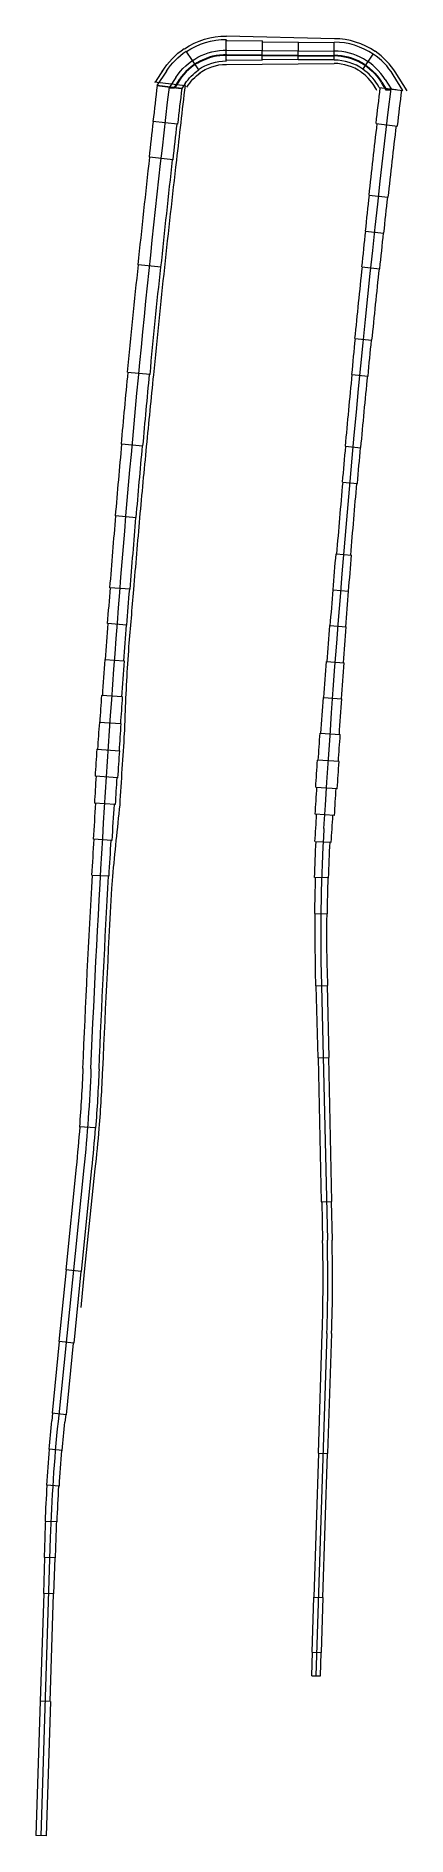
# Model space of a CAD drawing. Extents: x 2537068 to 2538547, y 7113338 to 7130059.
# Drawn here: x 2538093 to 2538423, y 7127542 to 7129142 of the extents above; entities that cross this region are included whole.
import ezdxf

# ---------------------------------------------------------------- set-up
doc = ezdxf.new("R2010")
doc.units = 0
doc.header["$LTSCALE"] = 40
doc.header["$MEASUREMENT"] = 0
doc.linetypes.add('DGN Style 2', pattern=[45.56792, 27.340752, -18.227168])
for name, color, linetype, lineweight in [('D_RD_RETW_Symbol', 2, 'Continuous', 0), ('D_RET_WALL_1', 20, 'Continuous', 30), ('D_RIPRAP_1', 7, 'Continuous', 0), ('RD_RW_Pr_Conc_Hidden', 20, 'DGN Style 2', 13)]:
    doc.layers.add(name, color=color, linetype=linetype, lineweight=lineweight)

msp = doc.modelspace()

# ---------------------------------------------------------------- linework, layer by layer
at = {"layer": 'D_RD_RETW_Symbol', "linetype": 'Continuous', "lineweight": 13, "ltscale": 0.02}
for p, q in [((2538262.8, 7129129.5), (2538358.4, 7129128.6)), ((2538217.3, 7129105.3), (2538211.7, 7129096.7)), ((2538403.7, 7129103.3), (2538408.9, 7129095)), ((2538346.7, 7128310.2), (2538352.2, 7128071.5)), ((2538135.6, 7128135.9), (2538112.8, 7127910.4)), ((2538342.2, 7127684.3), (2538351.9, 7127988.7)), ((2538097.5, 7127542), (2538105.9, 7127807))]:
    msp.add_line(p, q, dxfattribs=at)
at = {"layer": 'D_RD_RETW_Symbol', "linetype": 'Continuous', "lineweight": 13, "ltscale": 0.02, "extrusion": (0, 0, -1)}
for centre, radius, start, end in [((-2538262.4, 7129075.5), 54, 33.5043, 90.5043), ((-2549729.6, 7127736.1), 11598, 2.41046, 6.73735), ((-2549729.6, 7127736.1), 11402, 3.52727, 6.84493), ((-2536636.2, 7128287.2), 1507, 182.4105, 185.7629), ((-2539614.2, 7127758.9), 1509, 1.8249, 5.7629)]:
    msp.add_arc(centre, radius, start, end, dxfattribs=at)
at = {"layer": 'D_RD_RETW_Symbol', "linetype": 'Continuous', "lineweight": 13, "ltscale": 0.02}
for centre, radius, start, end in [((2538357.9, 7129074.7), 54, 32.0217, 89.4957), ((2539853.3, 7128344.8), 1507, 176.4727, 181.319), ((2536843.6, 7128036.7), 1509, 358.1751, 1.319)]:
    msp.add_arc(centre, radius, start, end, dxfattribs=at)
at = {"layer": 'D_RET_WALL_1', "color": 7, "linetype": 'Continuous', "lineweight": 13, "ltscale": 0.1}
for p, q in [((2538358.5, 7129139.6), (2538262.3, 7129142.1)), ((2538262.3, 7129116.9), (2538358.3, 7129117.6)), ((2538206.5, 7129112.5), (2538199.1, 7129101.2)), ((2538423.1, 7129093.4), (2538412.6, 7129110.2))]:
    msp.add_line(p, q, dxfattribs=at)
at = {"layer": 'D_RET_WALL_1', "color": 7, "linetype": 'Continuous', "lineweight": 13}
msp.add_line((2538395.8, 7129094.7), (2538394.1, 7129097.3), dxfattribs=at)
at = {"layer": 'D_RET_WALL_1', "color": 7, "linetype": 'Continuous', "lineweight": 13, "ltscale": 0.1, "flags": 128}
msp.add_lwpolyline([(2538198.5, 7129101.3), (2538225.6, 7129098.1, 0.001444), (2538217.9, 7129031.6, 0.002069), (2538207.2, 7128936.3, 0.002069), (2538197.4, 7128840.9, 0.00138), (2538191.1, 7128777.3, 0.00138), (2538185.1, 7128713.7, 0.00138), (2538179.7, 7128650, 0.001097), (2538175.4, 7128599.3, 0.01007), (2538172.1, 7128538.2, 0.000299), (2538171.5, 7128522.4, 0.001378), (2538167.4, 7128458.6, 0.001379), (2538160.9, 7128394.9, 0.003705), (2538152.1, 7128223.4, -0.008649), (2538149, 7128171, -0.005979), (2538145.4, 7128134.9), (2538135.9, 7128043.5), (2538132.7, 7128011.6)], format="xyb", dxfattribs=at)
at = {"layer": 'D_RET_WALL_1', "color": 7, "linetype": 'Continuous', "lineweight": 13, "ltscale": 0.1, "extrusion": (0, 0, -1)}
for radius, start, end in [(67, 31.5008, 55.9763), (66.6, 55.9763, 89.9293), (41.4, 53.4636, 89.9293), (41, 30.7953, 55.9763)]:
    msp.add_arc((-2538262.4, 7129075.5), radius, start, end, dxfattribs=at)
at = {"layer": 'D_RET_WALL_1', "color": 7, "linetype": 'Continuous', "lineweight": 13, "ltscale": 0.1}
for radius, start, end in [(65, 55.5982, 89.4957), (43, 55.5982, 89.4957), (65.2, 32.0217, 55.5982), (42.8, 26.0992, 55.5982)]:
    msp.add_arc((2538357.9, 7129074.7), radius, start, end, dxfattribs=at)
at = {"layer": 'D_RIPRAP_1', "lineweight": 30}
for p, q in [((2538262.8, 7129125.5), (2538358.3, 7129124.6)), ((2538220.7, 7129103.1), (2538216.1, 7129096.1)), ((2538400.3, 7129101.2), (2538404.5, 7129094.4)), ((2538216.1, 7129096.1), (2538211.6, 7129096.1)), ((2538408.8, 7129094.4), (2538404.5, 7129094.4))]:
    msp.add_line(p, q, dxfattribs=at)
at = {"layer": 'D_RIPRAP_1', "lineweight": 30, "extrusion": (0, 0, -1)}
msp.add_arc((-2538262.4, 7129075.5), 50, 33.5043, 90.5043, dxfattribs=at)
at = {"layer": 'D_RIPRAP_1', "lineweight": 30}
msp.add_arc((2538357.9, 7129074.7), 50, 32.0217, 89.4957, dxfattribs=at)
at = {"layer": 'RD_RW_Pr_Conc_Hidden', "linetype": 'Continuous'}
for p, q in [((2538262.3, 7129119.9), (2538262.3, 7129139.1)), ((2538262.9, 7129138.1), (2538294.4, 7129137.8)), ((2538294.2, 7129120.6), (2538294.4, 7129137.8)), ((2538294.4, 7129136.8), (2538326.4, 7129136.5)), ((2538326.2, 7129121.3), (2538326.4, 7129136.5)), ((2538326.4, 7129136.5), (2538358.4, 7129136.2)), ((2538358.2, 7129120.6), (2538358.4, 7129136.6)), ((2538237.8, 7129112), (2538226.6, 7129128.5)), ((2538262.8, 7129120.9), (2538294.2, 7129120.6)), ((2538294.2, 7129121.6), (2538326.2, 7129121.3)), ((2538326.2, 7129121.3), (2538358.2, 7129121.1)), ((2538383.7, 7129112.4), (2538393.1, 7129126)), ((2538209, 7129110.8), (2538200.5, 7129098)), ((2538200.5, 7129098), (2538222.2, 7129095.5)), ((2538222.8, 7129095.4), (2538200.5, 7129098)), ((2538225.7, 7129099.8), (2538222.8, 7129095.4)), ((2538398.3, 7129096.3), (2538396.7, 7129098.9)), ((2538419.4, 7129093.7), (2538410.7, 7129107.7)), ((2538398.3, 7129096.3), (2538419.4, 7129093.7)), ((2538405.9, 7129095.4), (2538413.3, 7129094.5)), ((2538218.9, 7129063.7), (2538197, 7129066.2)), ((2538395.5, 7129064.3), (2538414.6, 7129062.1)), ((2538214.9, 7129032), (2538193.8, 7129034.3)), ((2538389.2, 7129000.6), (2538406.4, 7128998.7)), ((2538386.1, 7128968.7), (2538402.5, 7128966.9)), ((2538204.2, 7128936.6), (2538183.8, 7128938.8)), ((2538382.9, 7128936.8), (2538398.9, 7128935.2)), ((2538376.8, 7128873.1), (2538391.9, 7128871.6)), ((2538194.4, 7128841.2), (2538174.5, 7128843.1)), ((2538374, 7128841.2), (2538388.4, 7128839.8)), ((2538188.1, 7128777.6), (2538168.9, 7128779.3)), ((2538368.3, 7128777.4), (2538382.1, 7128776.1)), ((2538365.7, 7128745.5), (2538378.9, 7128744.3)), ((2538182.2, 7128713.9), (2538163.7, 7128715.5)), ((2538359.9, 7128681.7), (2538373.7, 7128680.6)), ((2538176.7, 7128650.2), (2538158.7, 7128651.6)), ((2538357.3, 7128649.7), (2538371.1, 7128648.6)), ((2538173.8, 7128618.4), (2538156.6, 7128619.7)), ((2538354.5, 7128617.9), (2538368.9, 7128616.8)), ((2538154.2, 7128587.7), (2538171.4, 7128586.5)), ((2538351.3, 7128586), (2538367.2, 7128584.8)), ((2538169.8, 7128554.6), (2538151.3, 7128555.8)), ((2538348.7, 7128554.1), (2538365.2, 7128552.9)), ((2538168.5, 7128530.6), (2538149.3, 7128531.9)), ((2538345.7, 7128522.2), (2538363.7, 7128521)), ((2538147, 7128508), (2538167.5, 7128506.6)), ((2538362.6, 7128497), (2538343.4, 7128498.2)), ((2538165.9, 7128482.7), (2538145.5, 7128484)), ((2538341.9, 7128474.3), (2538361.1, 7128473)), ((2538163.4, 7128458.8), (2538144.9, 7128460)), ((2538358.5, 7128449.2), (2538341.3, 7128450.2)), ((2538160.4, 7128427), (2538144, 7128428)), ((2538341.3, 7128426.1), (2538355.7, 7128425.3)), ((2538157.9, 7128395.1), (2538142.8, 7128395.9)), ((2538353.4, 7128393.6), (2538340.9, 7128394)), ((2538340.8, 7128361.9), (2538352, 7128361.8)), ((2538341.5, 7128310), (2538341.8, 7128297.7)), ((2538341.8, 7128297.7), (2538352.3, 7128298)), ((2538342.1, 7128297.7), (2538343.6, 7128233.8)), ((2538351.9, 7128298), (2538353.4, 7128234)), ((2538352, 7128310.3), (2538352.3, 7128298)), ((2538343.6, 7128233.8), (2538353.4, 7128234)), ((2538343.9, 7128233.8), (2538346.8, 7128105.8)), ((2538353.1, 7128234), (2538356, 7128106)), ((2538146, 7128171.3), (2538131.5, 7128172.4)), ((2538128.7, 7128136.6), (2538119.4, 7128045.1)), ((2538142.4, 7128135.2), (2538133.2, 7128043.7)), ((2538346.8, 7128105.8), (2538356, 7128106)), ((2538347.2, 7128105.8), (2538348, 7128071.4)), ((2538355.7, 7128106), (2538356.5, 7128071.6)), ((2538119.7, 7128045.1), (2538113.3, 7127981.4)), ((2538133.2, 7128043.7), (2538119.4, 7128045.1)), ((2538132.9, 7128043.8), (2538126.5, 7127980.1)), ((2538113.7, 7127981.4), (2538107.3, 7127917.7)), ((2538126.5, 7127980.1), (2538113.7, 7127981.4)), ((2538126.1, 7127980.1), (2538119.7, 7127916.4)), ((2538344.2, 7127882.1), (2538347.6, 7127988.8)), ((2538352.7, 7127881.8), (2538356.1, 7127988.6)), ((2538107.6, 7127917.7), (2538106.9, 7127911)), ((2538119.7, 7127916.4), (2538107.3, 7127917.7)), ((2538119.4, 7127916.5), (2538118.7, 7127909.9)), ((2538116.4, 7127884.7), (2538104.6, 7127885.7)), ((2538340.5, 7127754.2), (2538344.6, 7127882.1)), ((2538344.2, 7127882.1), (2538352.7, 7127881.8)), ((2538348.3, 7127753.9), (2538352.3, 7127881.9)), ((2538113.7, 7127853), (2538102.6, 7127853.7)), ((2538111.7, 7127821.1), (2538101.2, 7127821.6)), ((2538100.5, 7127789.5), (2538101, 7127807.1)), ((2538110.3, 7127789.2), (2538110.9, 7127806.8)), ((2538099.8, 7127757.5), (2538100.8, 7127789.5)), ((2538110.3, 7127789.2), (2538100.5, 7127789.5)), ((2538108.9, 7127757.2), (2538110, 7127789.2)), ((2538097.1, 7127661.6), (2538100.1, 7127757.5)), ((2538108.9, 7127757.2), (2538099.8, 7127757.5)), ((2538105.6, 7127661.3), (2538108.6, 7127757.2)), ((2538338.6, 7127705.2), (2538340.1, 7127754.2)), ((2538340.1, 7127754.2), (2538348.6, 7127753.9)), ((2538347.1, 7127704.9), (2538348.6, 7127753.9)), ((2538338.3, 7127684.4), (2538338.9, 7127705.2)), ((2538338.6, 7127705.2), (2538347.1, 7127704.9)), ((2538346, 7127684.2), (2538346.7, 7127704.9)), ((2538338.3, 7127684.4), (2538346, 7127684.2)), ((2538096.7, 7127661.6), (2538092.9, 7127542.2)), ((2538105.9, 7127661.3), (2538096.7, 7127661.6)), ((2538105.9, 7127661.3), (2538102.1, 7127541.9)), ((2538102.1, 7127541.9), (2538092.9, 7127542.2))]:
    msp.add_line(p, q, dxfattribs=at)
at = {"layer": 'RD_RW_Pr_Conc_Hidden', "linetype": 'Continuous', "extrusion": (0, 0, -1)}
for centre, radius, start, end in [((-2538262.4, 7129075.5), 63.6, 55.9763, 89.9293), ((-2538262.4, 7129075.5), 62.6, 89.9293, 90.5043), ((-2538262.4, 7129075.5), 64, 33.5043, 55.9763), ((-2538262.4, 7129075.5), 44.4, 55.9763, 89.9293), ((-2538262.4, 7129075.5), 45.4, 89.9293, 90.5043), ((-2538262.4, 7129075.5), 44, 33.5043, 55.9763), ((-2549729.6, 7127736.1), 11411.6, 6.68413, 6.84493), ((-2549729.6, 7127736.1), 11392.4, 6.68413, 6.84493), ((-2549729.6, 7127736.1), 11608.6, 6.42118, 6.57911), ((-2549729.6, 7127736.1), 11587.4, 6.42118, 6.57941), ((-2549729.6, 7127736.1), 11410.6, 6.3624, 6.68413), ((-2549729.6, 7127736.1), 11393.4, 6.36265, 6.68413), ((-2549729.6, 7127736.1), 11608.2, 5.94692, 6.42118), ((-2549729.6, 7127736.1), 11587.8, 5.94692, 6.42118), ((-2549729.6, 7127736.1), 11410.2, 6.20172, 6.36241), ((-2549729.6, 7127736.1), 11393.8, 6.20172, 6.36264), ((-2549729.6, 7127736.1), 11410, 6.04092, 6.20172), ((-2549729.6, 7127736.1), 11394, 6.04092, 6.20172), ((-2549729.6, 7127736.1), 11608, 5.47267, 5.94692), ((-2549729.6, 7127736.1), 11588, 5.47267, 5.94692), ((-2549729.6, 7127736.1), 11409.6, 5.71942, 6.04092), ((-2549729.6, 7127736.1), 11394.4, 5.71921, 6.04092), ((-2549729.6, 7127736.1), 11409.2, 5.55851, 5.71942), ((-2549729.6, 7127736.1), 11394.8, 5.55851, 5.71921), ((-2549729.6, 7127736.1), 11607.6, 5.1565, 5.47267), ((-2549729.6, 7127736.1), 11588.4, 5.1565, 5.47267), ((-2549729.6, 7127736.1), 11408.9, 5.23701, 5.55851), ((-2549729.6, 7127736.1), 11395.1, 5.23681, 5.55851), ((-2549729.6, 7127736.1), 11607.2, 4.84033, 5.1565), ((-2549729.6, 7127736.1), 11588.8, 4.84033, 5.1565), ((-2549729.6, 7127736.1), 11408.6, 5.07611, 5.237), ((-2549729.6, 7127736.1), 11395.4, 5.07611, 5.23682), ((-2549729.6, 7127736.1), 11408.2, 4.75459, 5.07611), ((-2549729.6, 7127736.1), 11395.8, 4.75441, 5.07611), ((-2549729.6, 7127736.1), 11607, 4.52416, 4.84033), ((-2549729.6, 7127736.1), 11589, 4.52416, 4.84033), ((-2549729.6, 7127736.1), 11408.9, 4.59335, 4.7546), ((-2549729.6, 7127736.1), 11395.1, 4.59335, 4.75441), ((-2549729.6, 7127736.1), 11606.6, 4.36608, 4.52416), ((-2549729.6, 7127736.1), 11589.4, 4.36608, 4.52416), ((-2549729.6, 7127736.1), 11408.9, 4.43272, 4.59335), ((-2549729.6, 7127736.1), 11395.1, 4.43272, 4.59335), ((-2549729.6, 7127736.1), 11606.2, 4.20799, 4.36608), ((-2549729.6, 7127736.1), 11589.8, 4.20799, 4.36608), ((-2549729.6, 7127736.1), 11409.3, 4.2721, 4.43272), ((-2549729.6, 7127736.1), 11394.8, 4.2721, 4.43272), ((-2549729.6, 7127736.1), 11410, 4.1113, 4.2721), ((-2549729.6, 7127736.1), 11394, 4.1113, 4.2721), ((-2549729.6, 7127736.1), 11410.3, 3.95049, 4.1113), ((-2549729.6, 7127736.1), 11393.8, 3.95049, 4.1113), ((-2549729.6, 7127736.1), 11411, 3.82954, 3.95049), ((-2549729.6, 7127736.1), 11587.8, 3.69422, 3.81278), ((-2549729.6, 7127736.1), 11393, 3.82954, 3.95049), ((-2549729.6, 7127736.1), 11411.6, 3.70894, 3.82954), ((-2549729.6, 7127736.1), 11392.4, 3.70894, 3.82954), ((-2549729.6, 7127736.1), 11410.6, 3.58834, 3.70894), ((-2549729.6, 7127736.1), 11393.4, 3.58834, 3.70894), ((-2549729.6, 7127736.1), 11409.3, 3.52727, 3.58834), ((-2549729.6, 7127736.1), 11394.8, 3.52727, 3.58834), ((-2549729.6, 7127736.1), 11605.6, 3.25949, 3.41757), ((-2549729.6, 7127736.1), 11590.4, 3.25949, 3.41757), ((-2539853.3, 7128344.8), 1513.3, 1.8602, 3.0768), ((-2539853.3, 7128344.8), 1514.3, 3.0768, 3.5273), ((-2539853.3, 7128344.8), 1499.8, 3.0768, 3.5273), ((-2539853.3, 7128344.8), 1500.8, 1.8602, 3.0768), ((-2549729.6, 7127736.1), 11605.2, 2.41046, 3.25949), ((-2549729.6, 7127736.1), 11590.8, 2.41046, 3.25949), ((-2536636.2, 7128287.2), 1499.8, 182.4105, 184.3927), ((-2536636.2, 7128287.2), 1514.2, 182.4105, 184.3927), ((-2536636.2, 7128287.2), 1500.1, 184.3927, 185.7629), ((-2536636.2, 7128287.2), 1513.9, 184.3927, 185.7629), ((-2539614.2, 7127758.9), 1514.9, 4.8008, 5.7629), ((-2539614.2, 7127758.9), 1503.1, 4.8008, 5.7629), ((-2539614.2, 7127758.9), 1514.6, 3.5858, 4.8008), ((-2539614.2, 7127758.9), 1503.4, 3.5858, 4.8008), ((-2539614.2, 7127758.9), 1514.2, 2.3707, 3.5858), ((-2539614.2, 7127758.9), 1503.8, 2.3707, 3.5858), ((-2539614.2, 7127758.9), 1513.9, 1.8249, 2.3707), ((-2539614.2, 7127758.9), 1504.1, 1.8249, 2.3707)]:
    msp.add_arc(centre, radius, start, end, dxfattribs=at)
at = {"layer": 'RD_RW_Pr_Conc_Hidden', "linetype": 'Continuous'}
for centre, radius, start, end in [((2538357.9, 7129074.7), 62, 55.5982, 89.4957), ((2538357.9, 7129074.7), 46, 55.5982, 89.4957), ((2538357.9, 7129074.7), 62.3, 32.0217, 55.5982), ((2549729.6, 7127736.1), 11609, 173.26265, 173.42088), ((2538357.9, 7129074.7), 45.8, 32.0217, 55.5982), ((2549729.6, 7127736.1), 11587, 173.26265, 173.42059), ((2549729.6, 7127736.1), 11606.6, 175.79201, 175.95018), ((2549729.6, 7127736.1), 11589.4, 175.79201, 175.95), ((2549729.6, 7127736.1), 11607.3, 175.95019, 176.06866), ((2549729.6, 7127736.1), 11588.8, 175.95, 176.06866), ((2549729.6, 7127736.1), 11607.6, 176.06866, 176.18722), ((2549729.6, 7127736.1), 11588.4, 176.06866, 176.18722), ((2549729.6, 7127736.1), 11608.2, 176.18722, 176.30578), ((2549729.6, 7127736.1), 11607.3, 176.30578, 176.4241), ((2549729.6, 7127736.1), 11588.8, 176.30578, 176.4246), ((2549729.6, 7127736.1), 11606.3, 176.42435, 176.58243), ((2549729.6, 7127736.1), 11589.8, 176.4246, 176.58243), ((2539853.3, 7128344.8), 1512.6, 178.1398, 179.3538), ((2539853.3, 7128344.8), 1501.4, 178.1398, 179.3538), ((2539853.3, 7128344.8), 1512.2, 179.3538, 181.319), ((2539853.3, 7128344.8), 1501.8, 179.3538, 181.319), ((2536843.6, 7128036.7), 1504.8, 358.1751, 1.319), ((2536843.6, 7128036.7), 1513.2, 358.1751, 1.319)]:
    msp.add_arc(centre, radius, start, end, dxfattribs=at)

doc.saveas('drawing.dxf')
